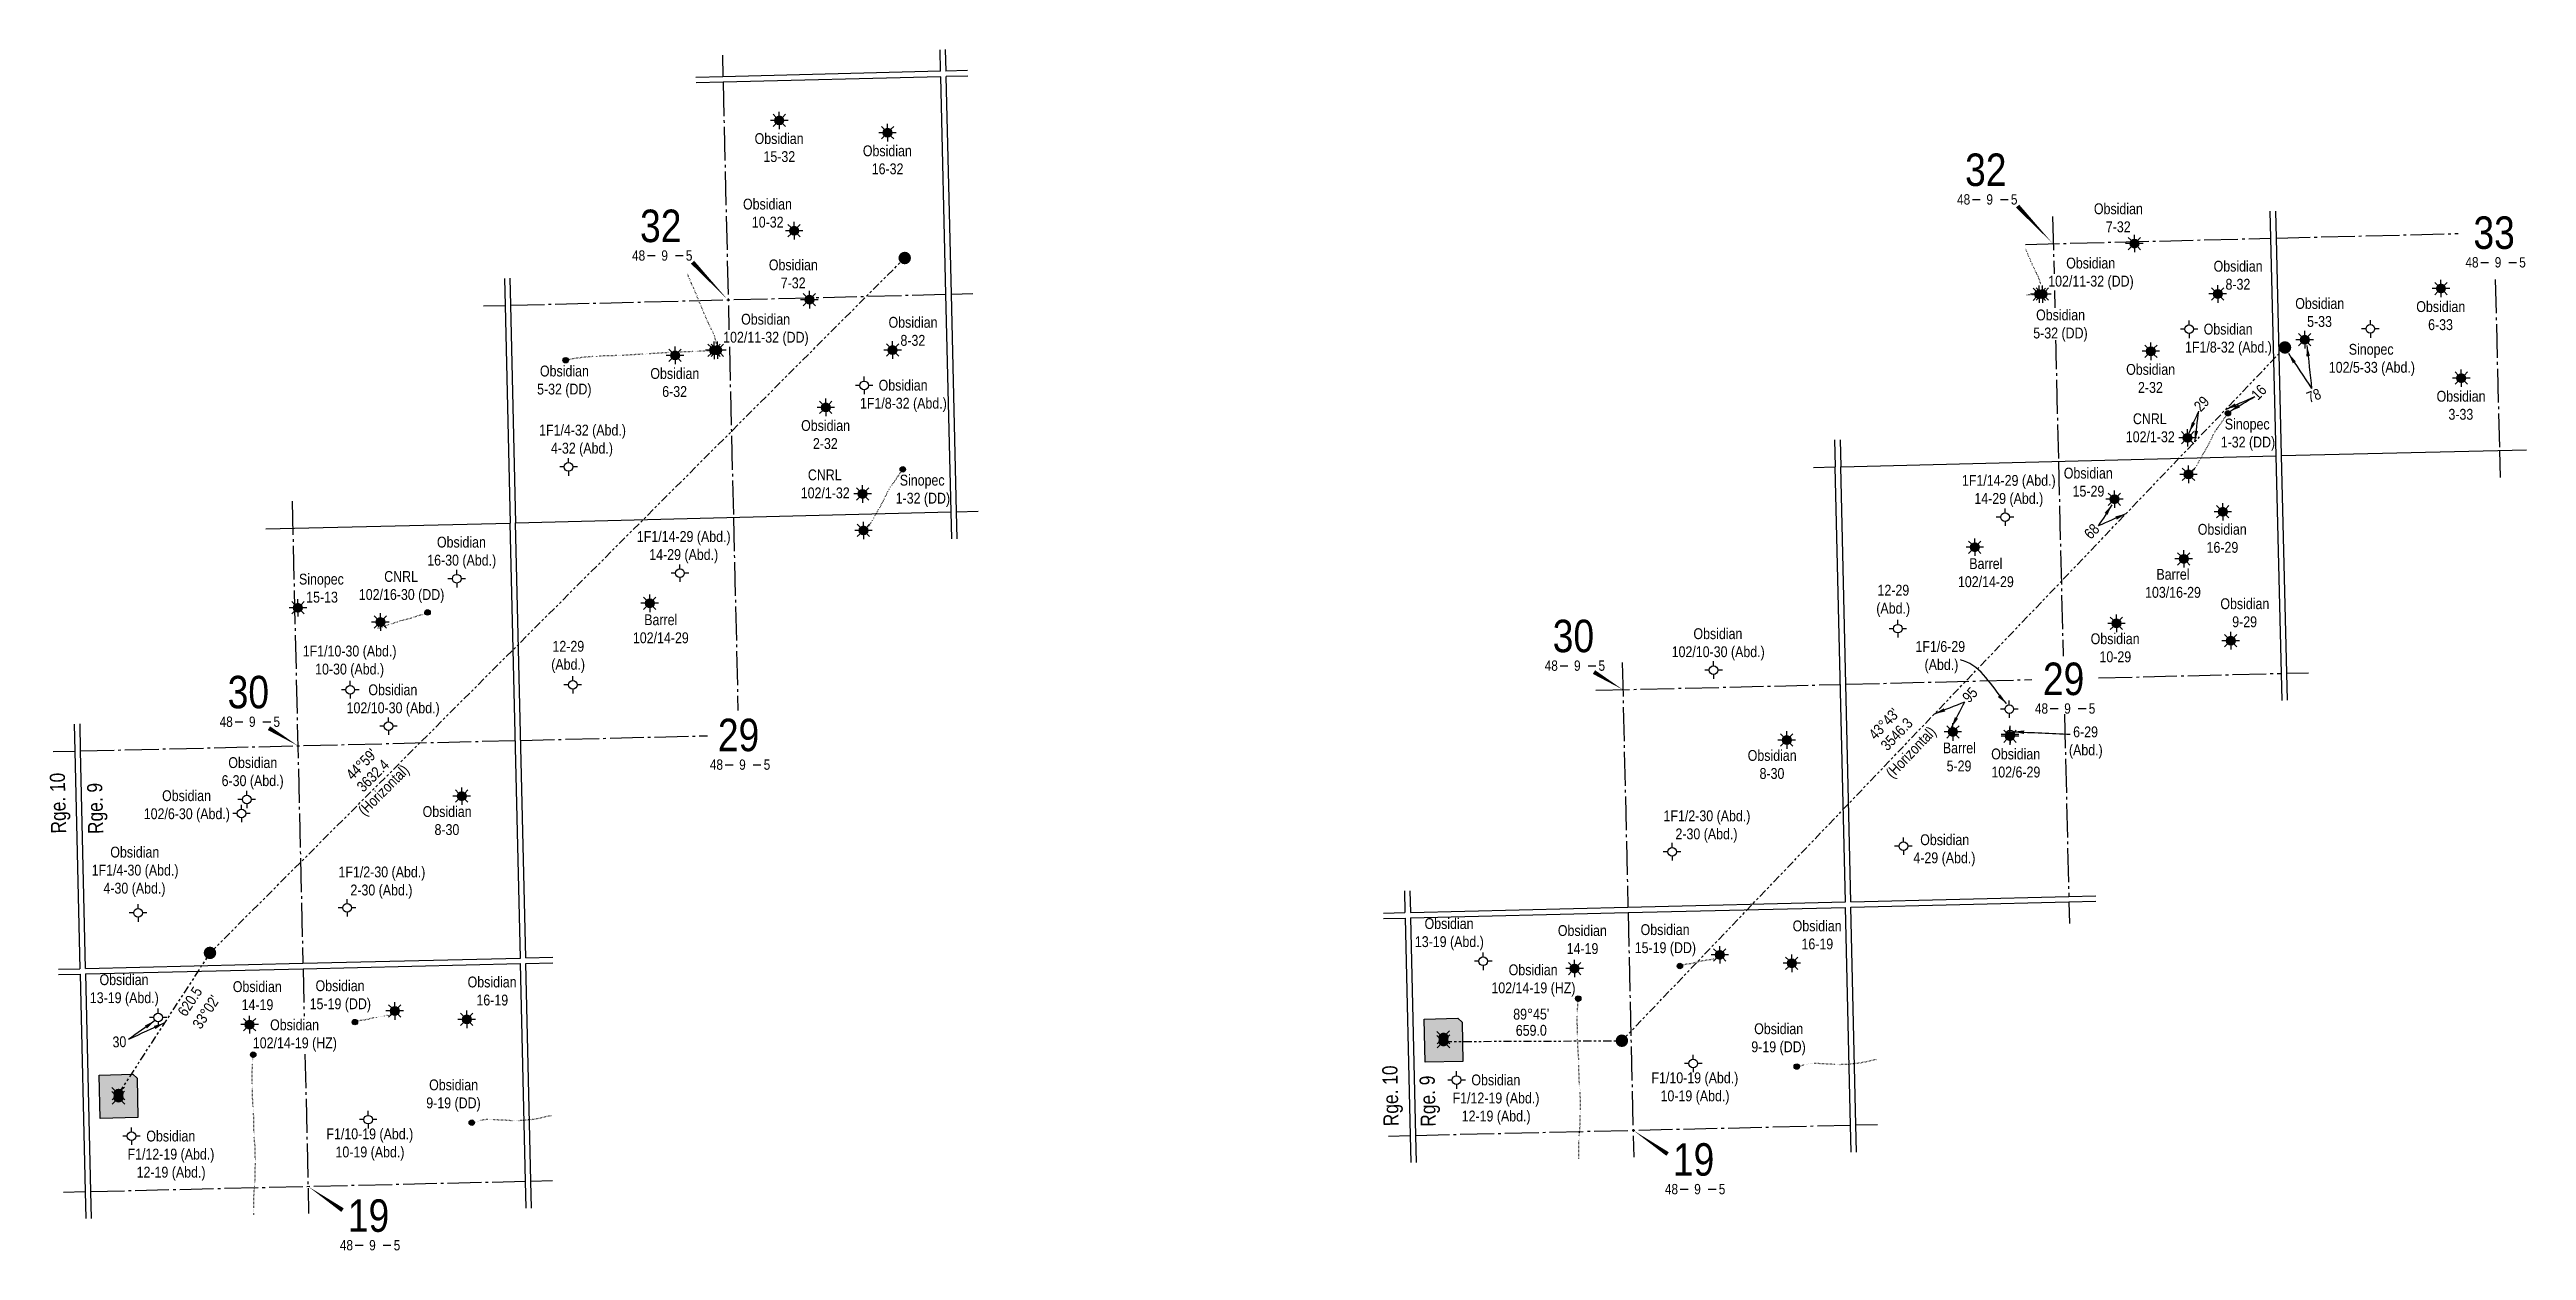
# Model space of a CAD drawing. Extents: x 608511 to 625740, y 5884551 to 5895090.
# Drawn here: x 608511 to 617663, y 5884551 to 5888989 of the extents above; entities that cross this region are included whole.
import ezdxf
from ezdxf.enums import TextEntityAlignment as Align

# ---------------------------------------------------------------- set-up
doc = ezdxf.new("R2010")
doc.units = 0
doc.header["$LTSCALE"] = 5
doc.header["$PDSIZE"] = 0.5
for name, pattern in [('foc-DOT', [1, 0.2, -0.8]), ('foc-DRILLPATH', [14.75, 6, -1.75, 1.75, -1.75, 1.75, -1.75]), ('foc-QUARTERLINE', [33, 25, -3, 2, -3])]:
    doc.linetypes.add(name, pattern=pattern)
doc.layers.get('Defpoints').update_dxf_attribs({"color": 9})
for name, color, linetype in [('10', 1, 'Continuous'), ('9', 3, 'Continuous'), ('ABADATA-DRILL', 8, 'foc-DOT'), ('ABADATA-DRILL-T', 8, 'Continuous'), ('D-TXT', 6, 'Continuous'), ('L-BD', 7, 'Continuous'), ('L-MON', 1, 'Continuous'), ('L-SEC', 7, 'Continuous'), ('L-SECLBL', 7, 'Continuous'), ('L-SECQ', 8, 'foc-QUARTERLINE'), ('locations_b228e22e-e736-4', 7, 'Continuous'), ('P-PDRILLPATH', 12, 'foc-DRILLPATH'), ('P-PROPOSED', 10, 'Continuous'), ('P-PROPOSED-H', 21, 'Continuous')]:
    doc.layers.add(name, color=color, linetype=linetype)
doc.layers.add('T-TIE-T', color=201, linetype='Continuous', lineweight=18)
doc.styles.add('80CG', font='ARIALN.TTF', dxfattribs={"height": 10})
doc.styles.add('80L', font='ARIALN.TTF', dxfattribs={"height": 10})
doc.styles.add('SIMPLEX', font='ARIALN.TTF')
doc.dimstyles.new('Compass 5 000', dxfattribs={"dimscale": 5, "dimtxt": 9, "dimasz": 2, "dimexe": 0.2, "dimexo": 0.0625, "dimgap": 0.5, "dimtad": 0, "dimtih": 1, "dimtoh": 1, "dimzin": 0, "dimdsep": 46, "dimtxsty": '80CG', "dimcen": 0.1, "dimse1": 1, "dimse2": 1, "dimclrd": 256, "dimclrt": 256, "dimaunit": 1, "dimadec": 4, "dimazin": 0, "dimtfac": 0.06, "dimtofl": 0, "dimtmove": 0, "dimatfit": 1, "dimfxl": 0.2, "dimtolj": 1, "dimtzin": 0, "dimlwd": -1, "dimarcsym": 0})

msp = doc.modelspace()

# ---------------------------------------------------------------- texts
at = {"layer": 'ABADATA-DRILL-T', "char_height": 40, "attachment_point": 1, "style": '80L'}
for s, width, insert in [('\\pi50.31476;Obsidian\\P\\pi83.05692;15-32', 275.96377, (611066.368, 5888679.935)), ('\\pi50.31476;Obsidian\\P\\pi83.05692;16-32', 275.96377, (611466.322, 5888634.596)), ('\\pi50.31476;Obsidian\\P\\pi83.05692;10-32', 275.96377, (611023.453, 5888437.74)), ('\\pi50.31476;Obsidian\\P\\pi94.39389;7-32', 275.96377, (616014.91, 5888420.427)), ('\\pi50.31476;Obsidian\\P\\pi94.39389;7-32', 275.96377, (611118.986, 5888213.076)), ('\\pi70.91103;Obsidian\\P\\pi4.53995;102/11-32 (DD)', 317.1563, (615891.95, 5888219.69)), ('\\pi50.31476;Obsidian\\P\\pi94.25747;8-32', 275.96377, (616457.183, 5888208.165)), ('\\pi70.91103;Obsidian\\P\\pi4.53995;102/11-32 (DD)', 317.1563, (610996.026, 5888012.339)), ('\\pi50.31476;Obsidian\\P\\pi94.13468;5-33', 275.96377, (616758.852, 5888070.494)), ('\\pi50.31476;Obsidian\\P\\pi94.03918;6-33', 275.96377, (617206.095, 5888058.837)), ('\\pi50.31476;Obsidian\\P\\pi94.25747;8-32', 275.96377, (611561.259, 5888000.814)), ('\\pi94.08969;Obsidian\\P\\pi25.14016;1F1/8-32 (Abd.)', 363.51362, (616376.722, 5887975.737)), ('\\pi50.31476;Obsidian\\P\\pi93.98461;2-32', 275.96377, (616134.098, 5887826.769)), ('\\pi76.47558;Sinopec\\P\\pi2.65566;102/5-33 (Abd.)', 316.03438, (616930.465, 5887901.13)), ('\\pi11.68704;Obsidian\\P\\pi1.11405;5-32 (DD)', 198.70832, (610311.821, 5887820.755)), ('\\pi50.31476;Obsidian\\P\\pi94.16197;6-32', 275.96377, (610681.11, 5887811.703)), ('\\pi94.08969;Obsidian\\P\\pi25.14016;1F1/8-32 (Abd.)', 363.51362, (611480.798, 5887768.386)), ('\\pi77.58625;CNRL\\P\\pi51.20153;102/1-32', 275.96377, (616131.862, 5887644.402)), ('\\pi50.31476;Obsidian\\P\\pi94.13468;3-33', 275.96377, (617281.079, 5887727.55)), ('\\pi25.14016;1F1/4-32 (Abd.)\\P\\pi68.79637;4-32 (Abd.)', 363.51362, (610295.238, 5887602.405)), ('\\pi50.31476;Obsidian\\P\\pi93.98461;2-32', 275.96377, (611238.174, 5887619.418)), ('\\pi56.44028;Sinopec\\P\\pi41.28339;1-32 (DD)', 275.96377, (616492.52, 5887624.869)), ('\\pi77.58625;CNRL\\P\\pi51.20153;102/1-32', 275.96377, (611235.938, 5887437.051)), ('\\pi56.44028;Sinopec\\P\\pi41.28339;1-32 (DD)', 275.96377, (611596.596, 5887417.518)), ('\\pi12.39801;1F1/14-29 (Abd.)\\P\\pi58.25067;14-29 (Abd.)', 363.51362, (615565.167, 5887416.611)), ('\\pi50.31476;Obsidian\\P\\pi82.87957;15-29 ', 275.96377, (615903.646, 5887443.542)), ('\\pi38.49468;Obsidian\\P\\pi2.65566;16-30 (Abd.)', 252.3236, (609904.475, 5887188.521)), ('\\pi12.39801;1F1/14-29 (Abd.)\\P\\pi58.25067;14-29 (Abd.)', 363.51362, (610669.243, 5887209.26)), ('\\pi1.35962;Obsidian\\P\\pi33.92442;16-29 ', 178.05348, (616447.659, 5887235.814)), ('\\pi44.60655;Barrel\\P\\pi2.65566;102/14-29', 204.71105, (615560.228, 5887109.026)), ('\\pi1.23683;Sinopec\\P\\pi27.7307;15-13', 165.55689, (609432.033, 5887051.814)), ('\\pi98.18252;CNRL\\P\\pi4.53995;102/16-30 (DD)', 317.1563, (609649.874, 5887061.619)), ('\\pi6.09359;12-29 \\P\\pi1.5779;(Abd.)', 122.39181, (615259.618, 5887010.939)), ('\\pi44.60655;Barrel\\P\\pi2.65566;103/16-29', 204.71105, (616251.604, 5887069.58)), ('\\pi50.31476;Obsidian\\P\\pi94.08011;9-29 ', 275.96377, (616482.192, 5886960.873)), ('\\pi44.60655;Barrel\\P\\pi2.65566;102/14-29', 204.71105, (610664.304, 5886901.674)), ('\\pi93.56521;Obsidian\\P\\pi13.12865;102/10-30 (Abd.)', 362.46466, (614491.946, 5886850.081)), ('\\pi50.31476;Obsidian\\P\\pi82.87957;10-29 ', 275.96377, (616002.895, 5886831.428)), ('\\pi10.94113;1F1/10-30 (Abd.)\\P\\pi56.79379;10-30 (Abd.)', 360.59986, (609436.066, 5886786.025)), ('\\pi6.09359;12-29 \\P\\pi1.5779;(Abd.)', 122.39181, (610363.694, 5886803.588)), ('\\pi2.65566;1F1/6-29\\P\\pi23.5015; (Abd.)', 181.73697, (615403.312, 5886802.669)), ('\\pi93.56521;Obsidian\\P\\pi13.12865;102/10-30 (Abd.)', 362.46466, (609596.022, 5886642.73)), ('\\pi17.19864;6-29 \\P\\pi1.5779;(Abd.)', 122.39181, (615971.377, 5886487.277)), ('\\pi25.75252;Obsidian\\P\\pi1.01855;6-30 (Abd.)', 226.83929, (609146.379, 5886373.621)), ('\\pi1.35962;Obsidian\\P\\pi45.22046;8-30', 178.05348, (614784.647, 5886400.169)), ('\\pi1.89168;Barrel\\P\\pi15.73888;5-29', 119.28131, (615505.232, 5886427.98)), ('\\pi1.94625;Obsidian\\P\\pi2.65566;102/6-29', 179.22674, (615683.759, 5886405.552)), ('\\pi71.60518;Obsidian\\P\\pi3.91078;102/6-30 (Abd.)', 318.54461, (608855.694, 5886251.378)), ('\\pi1.35962;Obsidian\\P\\pi45.22046;8-30', 178.05348, (609888.723, 5886192.818)), ('\\pi2.65566;1F1/2-30 (Abd.)\\P\\pi46.69386;2-30 (Abd.)', 318.54461, (614472.412, 5886176.962)), ('\\pi25.75252;Obsidian\\P\\pi0.45921;4-29 (Abd.)', 226.83929, (615397.751, 5886088.634)), ('\\pi71.60518;Obsidian\\P\\pi2.65566;1F1/4-30 (Abd.)\\P\\pi46.31187;4-30 (Abd.)', 318.54461, (608664.412, 5886042.979)), ('\\pi2.65566;1F1/2-30 (Abd.)\\P\\pi46.69386;2-30 (Abd.)', 318.54461, (609576.488, 5885969.611)), ('\\pi50.31476;Obsidian\\P\\pi14.47575;13-19 (Abd.)', 275.96377, (613541.817, 5885778.788)), ('\\pi50.31476;Obsidian\\P\\pi82.87957;14-19 ', 275.96377, (614034.292, 5885753.122)), ('\\pi24.4292;Obsidian\\P\\pi2.65566;15-19 (DD)', 224.19263, (614365.911, 5885756.403)), ('\\pi50.31476;Obsidian\\P\\pi82.87957;16-19 ', 275.96377, (614901.868, 5885770.265)), ('\\pi50.31476;Obsidian\\P\\pi14.47575;13-19 (Abd.)', 275.96377, (608645.893, 5885571.437)), ('\\pi50.31476;Obsidian\\P\\pi82.87957;14-19 ', 275.96377, (609138.368, 5885545.771)), ('\\pi24.4292;Obsidian\\P\\pi2.65566;15-19 (DD)', 224.19263, (609469.986, 5885549.052)), ('\\pi50.31476;Obsidian\\P\\pi82.87957;16-19 ', 275.96377, (610005.944, 5885562.914)), ('\\pi66.48922;Obsidian\\P\\pi2.65566;102/14-19 (HZ)', 308.31269, (613836.355, 5885607.896)), ('\\pi66.48922;Obsidian\\P\\pi2.65566;102/14-19 (HZ)', 308.31269, (609259.979, 5885404.654)), ('\\pi24.4292;Obsidian\\P\\pi13.85621;9-19 (DD)', 224.19263, (614785.568, 5885390.147)), ('\\pi24.4292;Obsidian\\P\\pi13.85621;9-19 (DD)', 224.19263, (609889.644, 5885182.796)), ('\\pi78.82147;Obsidian\\P\\pi9.33989;F1/12-19 (Abd.)\\P\\pi42.98246;12-19 (Abd.)', 332.97719, (613686.221, 5885200.947)), ('\\pi9.33989;F1/10-19 (Abd.)\\P\\pi42.98246;10-19 (Abd.)', 332.97719, (614421.063, 5885208.862)), ('\\pi78.82147;Obsidian\\P\\pi9.33989;F1/12-19 (Abd.)\\P\\pi42.98246;12-19 (Abd.)', 332.97719, (608790.297, 5884993.596)), ('\\pi9.33989;F1/10-19 (Abd.)\\P\\pi42.98246;10-19 (Abd.)', 332.97719, (609525.139, 5885001.511))]:
    msp.add_mtext_dynamic_manual_height_columns(s, width=width, gutter_width=200, heights=[0], dxfattribs=dict(at, insert=insert))
at = {"layer": 'D-TXT', "color": 3, "char_height": 55.9785, "attachment_point": 1, "rotation": 91.3180884, "style": '80L'}
for insert in [(608517.164, 5886090.929), (613440.585, 5885009.227)]:
    msp.add_mtext_dynamic_manual_height_columns('Rge. 10', width=221.99161, gutter_width=189.927, heights=[0], dxfattribs=dict(at, insert=insert))
at = {"layer": 'L-BD', "style": '80L'}
for s, p in [("43°43'", (615257.976, 5886435.193)), ('3546.3', (615302.334, 5886394.586))]:
    msp.add_text(s, height=39.9846, rotation=46.2801, dxfattribs=at).set_placement(p)
for s, height, rotation, p in [('(Horizontal)', 39.98461, 46.2801, (615392.466, 5886388.804)), ("44°59'", 39.9846, 45.0112, (609663.831, 5886348.006)), ('3632.4', 39.9846, 45.0112, (609706.25, 5886305.605)), ('(Horizontal)', 39.98461, 45.0112, (609749.207, 5886248.643)), ('620.5', 39.9846, 56.9677, (609030.016, 5885471.023)), ("33°02'", 39.9846, 56.9677, (609089.727, 5885432.199)), ("89°45'", 39.9846, 0.2579, (613986.186, 5885424.269)), ('659.0', 39.9846, 0.2579, (613986.456, 5885364.292))]:
    msp.add_text(s, height=height, rotation=rotation, dxfattribs=at).set_placement(p, align=Align.MIDDLE)
at = {"layer": 'T-TIE-T', "style": '80L'}
for s, rotation, p in [('16', 46.2801396, (616674.4, 5887722.527)), ('29', 46.2801396, (616462.931, 5887679.751)), ('78', 21.3804, (616877.564, 5887710.127)), ('68', 46.2801396, (616056.994, 5887208.436)), ('95', 46.2801396, (615606.959, 5886604.055)), ('30', 1.4610247, (608769.717, 5885321.862))]:
    msp.add_text(s, height=39.9846, rotation=rotation, dxfattribs=at).set_placement(p, align=Align.MIDDLE)

# ---------------------------------------------------------------- blocks, each defined once
blk = doc.blocks.new('L-SECLBL')
at = {"layer": '9', "color": 7}
for p, q in [((-5.1, -27.8), (-12.3, -27.8)), ((20.7, -27.8), (13.5, -27.8))]:
    blk.add_line(p, q, dxfattribs=at)
at = {"layer": '10', "color": 2, "style": 'SIMPLEX'}
blk.add_attdef('SEC', text='', height=30, dxfattribs=at).set_placement((0, 0), align=Align.MIDDLE)
at = {"layer": '10', "color": 5, "style": '80L'}
blk.add_attdef('TWP', text='', height=9.5, dxfattribs=at).set_placement((-14.4, -27.4), align=Align.MIDDLE_RIGHT)
blk.add_attdef('RGE', text='', height=9.5, dxfattribs=at).set_placement((3.6, -27.4), align=Align.MIDDLE_CENTER)
blk.add_attdef('MER', text='', height=9.5, dxfattribs=at).set_placement((23.2, -27.4), align=Align.MIDDLE_LEFT)
blk = doc.blocks.new('plbh')
at = {"layer": 'L-MON'}
h = blk.add_hatch(color=255, dxfattribs=at)
h.dxf.hatch_style = 1
edge = h.paths.add_edge_path()
edge.add_arc((0, 0), 1.16, 0, 360)
h = blk.add_hatch(color=256, dxfattribs=at)
h.dxf.hatch_style = 1
h.paths.add_polyline_path([(-0.96, 0, 1), (0.96, 0, 1)])
h.paths.add_polyline_path([(0.91, 0, -1), (-0.91, 0, -1)], flags=16)
h.paths.add_polyline_path([(0.45, 0, -1), (-0.45, 0, -1)], flags=0)
h = blk.add_hatch(color=256, dxfattribs=at)
h.dxf.hatch_style = 1
h.paths.add_polyline_path([(-0.45, 0, 1), (0.45, 0, 1)])
h.paths.add_polyline_path([(0.4, 0, -1), (-0.4, 0, -1)], flags=16)
at = {"layer": 'L-MON', "color": 240}
for radius in [0.96, 0.91, 0.45, 0.4]:
    blk.add_circle((0, 0), radius, dxfattribs=at)
blk = doc.blocks.new('GABD')
for p, q in [((-0.81, 0), (-1.62, 0)), ((0, 0.81), (0, 1.62)), ((1.62, 0), (0.81, 0)), ((0, -0.81), (0, -1.62))]:
    blk.add_line(p, q)
blk.add_circle((0, 0), 0.8)
blk = doc.blocks.new('GAS')
h = blk.add_hatch(color=255)
h.dxf.hatch_style = 1
edge = h.paths.add_edge_path()
edge.add_arc((0, 0), 0.9, 0, 360)
for p, q in [((-0.81, 0), (-1.62, 0)), ((-0.57, 0.57), (-1.14, 1.14)), ((0, 0.81), (0, 1.62)), ((0.57, 0.57), (1.14, 1.14)), ((1.62, 0), (0.81, 0)), ((-0.57, -0.57), (-1.14, -1.14)), ((0, -0.81), (0, -1.62)), ((1.14, -1.14), (0.57, -0.57))]:
    blk.add_line(p, q)
blk.add_circle((0, 0), 0.8)
blk = doc.blocks.new('BH-Existing')
at = {"layer": 'ABADATA-DRILL-T'}
h = blk.add_hatch(color=256, dxfattribs=at)
h.dxf.hatch_style = 1
edge = h.paths.add_edge_path()
edge.add_arc((0, 0), 0.5, 0, 360)
blk.add_circle((0, 0), 0.5, dxfattribs=at)
blk = doc.blocks.new('WC')
at = {"layer": 'L-MON'}
h = blk.add_hatch(color=255, dxfattribs=at)
h.dxf.hatch_style = 1
edge = h.paths.add_edge_path()
edge.add_arc((0, 0), 0.9, 0, 360)
at = {"layer": 'L-MON', "color": 240, "flags": 128}
for points in [[(-0.62, 0.5), (-1.23, 1.12)], [(0.52, 0.61), (1.13, 1.21)], [(-1.18, -1.18), (-0.56, -0.57)], [(1.16, -1.18), (0.56, -0.57)]]:
    blk.add_lwpolyline(points, dxfattribs=at)
at = {"layer": 'L-MON', "color": 240}
for radius in [0.8, 0.373]:
    blk.add_circle((0, 0), radius, dxfattribs=at)

# ---------------------------------------------------------------- hatches: boundary and pattern name
at = {"layer": 'P-PROPOSED-H'}
h = msp.add_hatch(color=256, dxfattribs=at)
h.dxf.hatch_style = 1
h.paths.add_polyline_path([(613734.018, 5885249.677), (613594.117, 5885246.109), (613590.635, 5885406.001), (613715.547, 5885409.187), (613730.862, 5885394.594)])
h = msp.add_hatch(color=256, dxfattribs=at)
h.dxf.hatch_style = 1
h.paths.add_polyline_path([(608838.094, 5885042.326), (608698.192, 5885038.758), (608694.711, 5885198.65), (608819.623, 5885201.836), (608834.938, 5885187.243)])

# ---------------------------------------------------------------- linework, layer by layer
at = {"layer": 'ABADATA-DRILL', "flags": 128}
for points in [[(615874.863, 5888085.024), (615874.863, 5888085.024), (615874.843, 5888085.024), (615874.713, 5888085.011), (615874.534, 5888084.947), (615874.327, 5888084.841), (615874.234, 5888084.959), (615874.175, 5888085.318), (615874.049, 5888086.825), (615873.61, 5888089.276), (615873.296, 5888092.769), (615873.219, 5888097.258), (615872.687, 5888102.737), (615871.732, 5888109.166), (615870.315, 5888116.524), (615868.321, 5888124.579), (615865.713, 5888133.219), (615862.236, 5888142.658), (615858.055, 5888152.22), (615853.539, 5888161.595), (615848.971, 5888171.038), (615844.458, 5888180.252), (615839.926, 5888189.456), (615835.615, 5888199.025), (615831.423, 5888208.647), (615827.448, 5888217.564), (615823.484, 5888226.842), (615819.644, 5888236.353), (615815.801, 5888246.033), (615813.173, 5888252.344)], [(610978.939, 5887877.673), (610978.939, 5887877.673), (610978.919, 5887877.673), (610978.789, 5887877.66), (610978.61, 5887877.595), (610978.403, 5887877.49), (610978.31, 5887877.608), (610978.251, 5887877.967), (610978.125, 5887879.474), (610977.686, 5887881.924), (610977.372, 5887885.418), (610977.295, 5887889.907), (610976.763, 5887895.386), (610975.808, 5887901.815), (610974.391, 5887909.173), (610972.397, 5887917.228), (610969.789, 5887925.868), (610966.312, 5887935.307), (610962.131, 5887944.869), (610957.615, 5887954.244), (610953.047, 5887963.687), (610948.534, 5887972.901), (610944.002, 5887982.105), (610939.691, 5887991.674), (610935.499, 5888001.296), (610931.524, 5888010.213), (610927.56, 5888019.491), (610923.72, 5888029.002), (610919.877, 5888038.682), (610915.896, 5888048.239), (610911.968, 5888057.688), (610908.191, 5888067.13), (610904.486, 5888076.464), (610900.639, 5888085.844), (610896.656, 5888095.111), (610892.425, 5888104.692), (610888.073, 5888114.291), (610883.919, 5888123.564), (610879.968, 5888132.751), (610876.016, 5888141.909), (610872.064, 5888150.727), (610867.826, 5888159.728), (610867.602, 5888160.196)], [(615862.769, 5888084.734), (615862.769, 5888084.734), (615862.789, 5888084.735), (615862.839, 5888084.736), (615862.899, 5888084.727), (615862.979, 5888084.739), (615862.86, 5888084.686), (615862.494, 5888084.517), (615861.153, 5888084.135), (615859.122, 5888083.726), (615856.193, 5888083.246), (615852.077, 5888083.007), (615846.987, 5888082.955), (615840.85, 5888082.757), (615833.896, 5888082.42), (615825.984, 5888081.98), (615817.763, 5888081.489)], [(610966.845, 5887877.383), (610966.845, 5887877.383), (610966.865, 5887877.383), (610966.915, 5887877.385), (610966.975, 5887877.376), (610967.055, 5887877.388), (610966.936, 5887877.335), (610966.57, 5887877.166), (610965.229, 5887876.784), (610963.198, 5887876.375), (610960.269, 5887875.895), (610956.153, 5887875.656), (610951.063, 5887875.604), (610944.926, 5887875.406), (610937.972, 5887875.069), (610930.06, 5887874.629), (610920.841, 5887874.078), (610910.741, 5887873.545), (610899.849, 5887873.064), (610888.108, 5887872.542), (610875.575, 5887872.101), (610862.533, 5887871.638), (610848.67, 5887871.155), (610834.819, 5887870.612), (610820.941, 5887869.969), (610807.093, 5887869.276), (610793.469, 5887868.479), (610779.952, 5887867.735), (610765.886, 5887867.007), (610752.591, 5887866.198), (610739.279, 5887865.298), (610725.536, 5887864.438), (610711.492, 5887863.61), (610697.96, 5887862.705), (610684.299, 5887861.737), (610670.385, 5887860.913), (610656.559, 5887860.141), (610643.056, 5887859.297), (610630.02, 5887858.534), (610616.889, 5887858.008), (610603.613, 5887857.66), (610589.677, 5887857.365), (610575.878, 5887857.124), (610562.724, 5887856.728), (610549.285, 5887856.095), (610536.03, 5887855.337), (610522.557, 5887854.453), (610508.975, 5887853.527), (610495.937, 5887852.484), (610484.392, 5887851.276), (610473.985, 5887849.776), (610463.286, 5887848.369), (610452.951, 5887847.211), (610443.82, 5887845.891), (610435.781, 5887844.508), (610432.484, 5887843.908), (610428.621, 5887843.146), (610422.443, 5887841.767), (610421.627, 5887841.567), (610418.664, 5887840.826)], [(616414.745, 5887418.891), (616416.393, 5887417.321), (616417.18, 5887416.609), (616417.87, 5887415.816), (616418.195, 5887414.753), (616417.947, 5887413.447), (616417.268, 5887411.73), (616416.734, 5887411.057), (616417.473, 5887411.545), (616419.057, 5887412.213), (616420.48, 5887412.938), (616421.336, 5887413.529), (616422.089, 5887415.047), (616422.339, 5887415.073), (616422.459, 5887415.066), (616422.576, 5887415.199), (616422.615, 5887415.24), (616422.866, 5887415.636), (616423.287, 5887416.406), (616423.918, 5887417.602), (616424.799, 5887419.234), (616425.861, 5887421.26), (616427.125, 5887423.581), (616428.682, 5887426.199), (616430.582, 5887429.136), (616432.795, 5887432.37), (616435.315, 5887436.112), (616437.9, 5887440.116), (616440.472, 5887444.209), (616442.965, 5887448.25), (616445.457, 5887452.341), (616447.989, 5887456.424), (616450.521, 5887460.516), (616452.934, 5887464.605), (616455.256, 5887468.682), (616457.394, 5887472.505), (616459.56, 5887476.448), (616461.675, 5887480.401), (616463.801, 5887484.333), (616465.949, 5887488.196), (616468.136, 5887492.07), (616470.361, 5887496.015), (616472.585, 5887500.019), (616474.78, 5887504.023), (616476.904, 5887508.016), (616478.978, 5887512.037), (616481.17, 5887516.101), (616483.586, 5887520.431), (616485.935, 5887524.668), (616488.352, 5887528.978), (616490.777, 5887533.368), (616493.102, 5887537.735), (616495.183, 5887541.856), (616499.251, 5887550.277), (616500.107, 5887552.128), (616502.149, 5887556.619), (616504.124, 5887560.997), (616506.184, 5887565.198), (616508.279, 5887569.13), (616510.43, 5887572.863), (616512.576, 5887576.366), (616515.382, 5887580.735), (616517.671, 5887584.111), (616520.129, 5887587.561), (616522.577, 5887590.961), (616525.259, 5887594.657), (616528.058, 5887598.465), (616530.944, 5887602.396), (616533.788, 5887606.396), (616536.542, 5887610.423), (616540.339, 5887615.987), (616543.48, 5887620.534), (616560.162, 5887644.703)], [(611518.821, 5887211.54), (611520.469, 5887209.969), (611521.256, 5887209.258), (611521.946, 5887208.465), (611522.271, 5887207.402), (611522.023, 5887206.096), (611521.344, 5887204.379), (611520.81, 5887203.706), (611521.549, 5887204.194), (611523.133, 5887204.862), (611524.556, 5887205.587), (611525.412, 5887206.178), (611526.165, 5887207.696), (611526.415, 5887207.722), (611526.535, 5887207.715), (611526.652, 5887207.848), (611526.691, 5887207.889), (611526.941, 5887208.285), (611527.363, 5887209.055), (611527.994, 5887210.251), (611528.875, 5887211.883), (611529.937, 5887213.909), (611531.201, 5887216.23), (611532.758, 5887218.848), (611534.658, 5887221.785), (611536.871, 5887225.019), (611539.391, 5887228.761), (611541.976, 5887232.765), (611544.548, 5887236.858), (611547.041, 5887240.899), (611549.533, 5887244.99), (611552.065, 5887249.073), (611554.597, 5887253.165), (611557.009, 5887257.254), (611559.332, 5887261.331), (611561.47, 5887265.154), (611563.636, 5887269.097), (611565.751, 5887273.05), (611567.877, 5887276.982), (611570.024, 5887280.845), (611572.212, 5887284.719), (611574.437, 5887288.664), (611576.661, 5887292.668), (611578.855, 5887296.672), (611580.98, 5887300.665), (611583.053, 5887304.686), (611585.246, 5887308.75), (611587.662, 5887313.079), (611590.011, 5887317.317), (611592.428, 5887321.627), (611594.853, 5887326.017), (611597.178, 5887330.384), (611599.259, 5887334.505), (611603.327, 5887342.926), (611604.183, 5887344.777), (611606.225, 5887349.268), (611608.2, 5887353.646), (611610.26, 5887357.847), (611612.355, 5887361.779), (611614.506, 5887365.512), (611616.652, 5887369.015), (611619.458, 5887373.384), (611621.747, 5887376.76), (611624.205, 5887380.21), (611626.653, 5887383.61), (611629.335, 5887387.306), (611632.134, 5887391.114), (611635.02, 5887395.045), (611637.864, 5887399.045), (611640.618, 5887403.072), (611644.415, 5887408.636), (611647.556, 5887413.183), (611664.238, 5887437.352)], [(609733.947, 5886873.118), (609733.947, 5886873.118), (609733.977, 5886873.109), (609734.216, 5886872.745), (609734.596, 5886871.893), (609735.005, 5886870.663), (609734.61, 5886868.773), (609733.181, 5886866.208), (609731.136, 5886863.009), (609728.69, 5886859.02), (609726.258, 5886854.851), (609725.001, 5886851.78), (609724.985, 5886850.739), (609725.121, 5886850.513), (609725.152, 5886850.483), (609725.162, 5886850.474), (609725.253, 5886850.436), (609725.473, 5886850.431), (609725.852, 5886850.49), (609726.408, 5886850.663), (609727.161, 5886850.951), (609728.053, 5886851.302), (609728.975, 5886851.634), (609730.008, 5886851.959), (609731.151, 5886852.256), (609732.474, 5886852.588), (609733.944, 5886853.003), (609735.583, 5886853.492), (609736.586, 5886853.806), (609737.222, 5886853.991), (609739.03, 5886854.524), (609740.945, 5886855.169), (609742.938, 5886855.907), (609745.059, 5886856.718), (609747.28, 5886857.56), (609749.668, 5886858.487), (609752.175, 5886859.487), (609754.732, 5886860.488), (609758.321, 5886861.844), (609761.147, 5886862.881), (609764.184, 5886863.884), (609767.493, 5886864.842), (609771.03, 5886865.827), (609774.576, 5886866.901), (609778.248, 5886868.109), (609781.77, 5886869.322), (609785.46, 5886870.63), (609787.603, 5886871.401), (609789.061, 5886871.906), (609792.763, 5886873.114), (609795.355, 5886873.906), (609796.597, 5886874.276), (609800.452, 5886875.378), (609804.407, 5886876.472), (609808.223, 5886877.533), (609809.614, 5886877.916), (609812.099, 5886878.605), (609815.964, 5886879.707), (609819.768, 5886880.828), (609823.572, 5886881.978), (609827.285, 5886883.147), (609830.88, 5886884.242), (609834.677, 5886885.243), (609838.417, 5886886.152), (609842.226, 5886887.092), (609846.043, 5886888.073), (609850.01, 5886889.128), (609853.924, 5886890.251), (609857.847, 5886891.414), (609861.58, 5886892.613), (609865.349, 5886893.943), (609869.148, 5886895.324), (609870.616, 5886895.839), (609872.868, 5886896.602), (609876.692, 5886897.783), (609880.517, 5886898.875), (609881.202, 5886899.071), (609887.497, 5886901.041), (609890.008, 5886901.891), (609890.722, 5886902.138), (609894.046, 5886903.297), (609896.505, 5886904.185), (609899.41, 5886905.265), (609900.392, 5886905.638), (609903.147, 5886906.694), (609907.469, 5886908.357), (609908.084, 5886908.592)], [(614682.989, 5885643.146), (614682.989, 5885643.146), (614682.959, 5885643.135), (614682.039, 5885643.133), (614680.734, 5885643.312), (614678.759, 5885642.665), (614677.141, 5885641.316), (614675.975, 5885639.848), (614675.247, 5885638.481), (614675.181, 5885638.329), (614675.124, 5885638.198), (614675.086, 5885638.137), (614674.922, 5885637.883), (614674.65, 5885637.536), (614674.28, 5885637.107), (614673.801, 5885636.616), (614673.264, 5885636.073), (614672.698, 5885635.489), (614672.122, 5885634.896), (614671.477, 5885634.25), (614670.774, 5885633.523), (614669.994, 5885632.674), (614669.105, 5885631.773), (614668.025, 5885630.937), (614666.772, 5885630.197), (614665.368, 5885629.494), (614663.974, 5885628.81), (614662.508, 5885628.215), (614661.029, 5885627.72), (614659.312, 5885627.149), (614657.663, 5885626.68), (614655.841, 5885626.317), (614653.937, 5885626.041), (614651.853, 5885625.742), (614649.92, 5885625.446), (614645.792, 5885624.878), (614641.583, 5885624.348), (614637.576, 5885623.782), (614633.648, 5885623.199), (614629.851, 5885622.619), (614626.185, 5885622.012), (614622.669, 5885621.358), (614619.354, 5885620.689), (614615.87, 5885619.956), (614612.407, 5885619.224), (614609.172, 5885618.537), (614606.068, 5885617.833), (614604.626, 5885617.499), (614603.093, 5885617.182), (614601.5, 5885616.854), (614598.149, 5885616.024), (614594.642, 5885615.021), (614591.076, 5885613.966), (614587.421, 5885612.859), (614585.812, 5885612.371), (614584.103, 5885611.89), (614582.391, 5885611.519), (614578.874, 5885610.945), (614577.299, 5885610.718), (614575.624, 5885610.498), (614573.728, 5885610.273), (614571.714, 5885610.005), (614569.671, 5885609.707), (614567.527, 5885609.396), (614565.324, 5885609.113), (614560.956, 5885608.52), (614556.623, 5885607.777), (614552.395, 5885606.796), (614550.476, 5885606.29), (614546.282, 5885605.17), (614538.464, 5885602.874), (614535.555, 5885601.945)], [(614162.647, 5884890.321), (614162.29, 5884897.49), (614161.958, 5884906.035), (614161.707, 5884916.231), (614161.721, 5884925.804), (614161.915, 5884935.342), (614162.14, 5884944.9), (614162.47, 5884954.64), (614162.947, 5884964.054), (614163.547, 5884973.831), (614164.257, 5884983.57), (614165.113, 5884993.073), (614165.911, 5885002.445), (614166.487, 5885011.941), (614166.707, 5885021.279), (614166.738, 5885030.982), (614166.824, 5885040.447), (614167.131, 5885049.877), (614167.526, 5885059.409), (614167.834, 5885068.849), (614167.976, 5885078.475), (614167.944, 5885087.897), (614167.79, 5885097.346), (614167.684, 5885106.516), (614167.692, 5885115.909), (614167.493, 5885125.596), (614167.208, 5885135.122), (614166.818, 5885144.856), (614165.987, 5885154.189), (614164.929, 5885163.436), (614164.055, 5885172.478), (614163.335, 5885182.204), (614162.965, 5885191.938), (614162.808, 5885201.107), (614162.685, 5885210.557), (614162.661, 5885220.019), (614162.619, 5885229.45), (614162.375, 5885238.897), (614162.109, 5885248.464), (614161.717, 5885257.867), (614160.995, 5885267.243), (614160.226, 5885276.537), (614159.615, 5885285.875), (614159.09, 5885295.375), (614158.588, 5885304.786), (614158.095, 5885314.217), (614157.643, 5885323.619), (614157.351, 5885333.005), (614157.161, 5885342.743), (614156.968, 5885352.171), (614156.826, 5885361.6), (614156.743, 5885371.011), (614156.541, 5885380.399), (614156.409, 5885389.808), (614156.358, 5885399.59), (614156.256, 5885408.99), (614156.36, 5885418.575), (614156.72, 5885427.886), (614157.136, 5885437.349), (614157.663, 5885446.824), (614158.342, 5885456.163), (614159.229, 5885469.877), (614159.91, 5885481.667)], [(609787.065, 5885435.795), (609787.065, 5885435.795), (609787.035, 5885435.784), (609786.115, 5885435.782), (609784.81, 5885435.961), (609782.835, 5885435.314), (609781.217, 5885433.965), (609780.051, 5885432.497), (609779.323, 5885431.13), (609779.257, 5885430.978), (609779.2, 5885430.847), (609779.162, 5885430.786), (609778.998, 5885430.532), (609778.726, 5885430.185), (609778.356, 5885429.756), (609777.877, 5885429.265), (609777.34, 5885428.722), (609776.774, 5885428.138), (609776.198, 5885427.544), (609775.553, 5885426.899), (609774.85, 5885426.172), (609774.07, 5885425.323), (609773.181, 5885424.422), (609772.1, 5885423.586), (609770.848, 5885422.846), (609769.444, 5885422.143), (609768.05, 5885421.459), (609766.584, 5885420.864), (609765.105, 5885420.369), (609763.388, 5885419.798), (609761.739, 5885419.329), (609759.917, 5885418.966), (609758.013, 5885418.69), (609755.929, 5885418.391), (609753.996, 5885418.095), (609749.868, 5885417.527), (609745.659, 5885416.997), (609741.652, 5885416.431), (609737.724, 5885415.848), (609733.927, 5885415.268), (609730.261, 5885414.661), (609726.745, 5885414.007), (609723.43, 5885413.338), (609719.946, 5885412.605), (609716.483, 5885411.873), (609713.248, 5885411.186), (609710.144, 5885410.482), (609708.702, 5885410.148), (609707.169, 5885409.831), (609705.576, 5885409.503), (609702.225, 5885408.673), (609698.718, 5885407.67), (609695.152, 5885406.615), (609691.497, 5885405.508), (609689.888, 5885405.02), (609688.179, 5885404.539), (609686.467, 5885404.168), (609682.95, 5885403.594), (609681.375, 5885403.367), (609679.7, 5885403.147), (609677.804, 5885402.922), (609675.79, 5885402.654), (609673.747, 5885402.356), (609671.603, 5885402.045), (609669.4, 5885401.762), (609665.032, 5885401.169), (609660.699, 5885400.425), (609656.471, 5885399.445), (609654.552, 5885398.939), (609650.358, 5885397.819), (609642.54, 5885395.523), (609639.631, 5885394.594)], [(609266.723, 5884682.97), (609266.366, 5884690.139), (609266.034, 5884698.683), (609265.783, 5884708.88), (609265.797, 5884718.453), (609265.991, 5884727.991), (609266.216, 5884737.549), (609266.546, 5884747.289), (609267.023, 5884756.703), (609267.623, 5884766.48), (609268.333, 5884776.219), (609269.189, 5884785.722), (609269.987, 5884795.094), (609270.563, 5884804.59), (609270.783, 5884813.928), (609270.814, 5884823.631), (609270.9, 5884833.096), (609271.207, 5884842.526), (609271.602, 5884852.058), (609271.909, 5884861.498), (609272.052, 5884871.124), (609272.02, 5884880.546), (609271.866, 5884889.995), (609271.76, 5884899.165), (609271.768, 5884908.558), (609271.569, 5884918.245), (609271.284, 5884927.771), (609270.894, 5884937.505), (609270.063, 5884946.838), (609269.004, 5884956.085), (609268.131, 5884965.127), (609267.411, 5884974.853), (609267.041, 5884984.587), (609266.884, 5884993.756), (609266.761, 5885003.206), (609266.737, 5885012.668), (609266.695, 5885022.099), (609266.451, 5885031.546), (609266.185, 5885041.113), (609265.793, 5885050.516), (609265.071, 5885059.892), (609264.302, 5885069.186), (609263.691, 5885078.524), (609263.166, 5885088.024), (609262.664, 5885097.435), (609262.171, 5885106.866), (609261.719, 5885116.268), (609261.427, 5885125.654), (609261.237, 5885135.392), (609261.044, 5885144.82), (609260.902, 5885154.249), (609260.819, 5885163.66), (609260.617, 5885173.048), (609260.485, 5885182.457), (609260.434, 5885192.239), (609260.332, 5885201.639), (609260.436, 5885211.224), (609260.796, 5885220.535), (609261.212, 5885229.998), (609261.739, 5885239.473), (609262.418, 5885248.811), (609263.305, 5885262.526), (609263.986, 5885274.316)], [(615260.46, 5885255.954), (615251.986, 5885254.46), (615240.544, 5885251.886), (615228.616, 5885248.73), (615215.984, 5885246.148), (615203.316, 5885243.835), (615190.749, 5885241.904), (615178.076, 5885240.621), (615165.382, 5885239.347), (615153.043, 5885238.352), (615140.764, 5885237.719), (615128.24, 5885237.33), (615115.502, 5885237.515), (615102.827, 5885238.423), (615089.932, 5885239.305), (615076.946, 5885239.805), (615064.54, 5885240.329), (615052.759, 5885241.058), (615041.808, 5885241.817), (615031.289, 5885242.085), (615021.039, 5885241.531), (615011.506, 5885240.302), (615003.632, 5885238.694), (614997.202, 5885236.94), (614991, 5885235.281), (614984.972, 5885233.867), (614979.565, 5885232.847), (614975.201, 5885232.113), (614973.001, 5885231.68), (614972.812, 5885231.636), (614968.712, 5885230.738), (614967.448, 5885230.467)], [(610364.536, 5885048.603), (610356.062, 5885047.109), (610344.62, 5885044.535), (610332.692, 5885041.379), (610320.06, 5885038.797), (610307.392, 5885036.484), (610294.825, 5885034.553), (610282.152, 5885033.27), (610269.458, 5885031.996), (610257.119, 5885031.001), (610244.84, 5885030.368), (610232.316, 5885029.979), (610219.578, 5885030.164), (610206.903, 5885031.072), (610194.008, 5885031.954), (610181.022, 5885032.454), (610168.616, 5885032.978), (610156.835, 5885033.707), (610145.884, 5885034.466), (610135.365, 5885034.734), (610125.115, 5885034.179), (610115.582, 5885032.951), (610107.708, 5885031.343), (610101.278, 5885029.589), (610095.076, 5885027.93), (610089.048, 5885026.516), (610083.641, 5885025.496), (610079.277, 5885024.762), (610077.077, 5885024.329), (610076.888, 5885024.285), (610072.788, 5885023.387), (610071.524, 5885023.116)]]:
    msp.add_lwpolyline(points, dxfattribs=at)
at = {"layer": 'Defpoints', "color": 2}
for p, q in [((615147.059, 5885838.717), (615147.089, 5885838.718)), ((610251.135, 5885631.366), (610251.165, 5885631.367))]:
    msp.add_line(p, q, dxfattribs=at)
at = {"layer": 'Defpoints'}
for p in [(611207.945, 5888726.798), (611607.899, 5888681.459), (611262.609, 5888319.213), (616214.939, 5888271.831), (617347.672, 5888105.7), (611319.015, 5888064.48), (616522.616, 5888085.596), (616417.388, 5887955.177), (617086.611, 5887956.343), (610418.592, 5887840.752), (610418.705, 5887840.975), (610822.687, 5887858.566), (611626.692, 5887878.245), (616275.675, 5887873.632), (616844.213, 5887916.411), (611521.464, 5887747.826), (617422.656, 5887774.413), (611379.751, 5887666.281), (616560.077, 5887644.522), (616411.555, 5887553.927), (610429.332, 5887446.263), (610429.332, 5887446.263), (611664.153, 5887437.171), (611515.631, 5887346.576), (616141.269, 5887327.051), (616541.45, 5887280.603), (615736.842, 5887260.911), (615736.842, 5887260.911), (615625.096, 5887149.721), (615625.096, 5887149.721), (616397.202, 5887106.507), (616397.202, 5887106.507), (610015.862, 5887033.406), (610840.918, 5887053.56), (610840.918, 5887053.56), (609429.251, 5886925.77), (610729.172, 5886942.37), (610729.172, 5886942.37), (609908.138, 5886908.79), (615340.608, 5886848.653), (616148.493, 5886868.354), (616570.81, 5886804.076), (616570.81, 5886804.076), (610444.684, 5886641.302), (614659.938, 5886695.661), (609622.659, 5886622.96), (609622.793, 5886622.963), (615752.719, 5886551.23), (609764.014, 5886488.31), (615544.203, 5886467.106), (615755.301, 5886457.471), (614930.245, 5886437.096), (615755.113, 5886451.345), (608529.663, 5886220.659), (609240.044, 5886217.251), (610034.321, 5886229.745), (609220.795, 5886165.824), (614506.598, 5886024.26), (614506.598, 5886024.26), (615361.209, 5886045.042), (609610.674, 5885816.909), (609610.674, 5885816.909), (608838.483, 5885798.219), (608838.483, 5885798.219), (613808.85, 5885619.356), (614146.534, 5885592.6), (614535.496, 5885601.841), (614535.61, 5885602.143), (614948.943, 5885612.073), (614159.97, 5885481.491), (608912.926, 5885412.005), (609250.61, 5885385.249), (609639.572, 5885394.49), (609639.686, 5885394.792), (610053.019, 5885404.722), (609264.046, 5885274.14), (614584.959, 5885241.498), (614584.959, 5885241.498), (614967.389, 5885230.364), (614967.481, 5885230.362), (614967.502, 5885230.666), (609689.034, 5885034.147), (609689.034, 5885034.147), (610071.465, 5885023.013), (610071.557, 5885023.011), (610071.578, 5885023.315)]:
    msp.add_point(p, dxfattribs=at)
at = {"layer": 'L-BD', "flags": 128}
for points in [[(615912.631, 5888272.414, 0, 15.994, 0), (615783.167, 5888410.29, 0, 0, 0)], [(611016.707, 5888065.063, 0, 15.994, 0), (610887.243, 5888202.939, 0, 0, 0)], [(614324.837, 5886623.329, 0, 15.994, 0), (614218.003, 5886688.288, 0, 0, 0)], [(609428.913, 5886415.978, 0, 15.994, 0), (609322.079, 5886480.937, 0, 0, 0)]]:
    msp.add_lwpolyline(points, format="xyseb", dxfattribs=at)
at = {"layer": 'L-SEC'}
for p, q in [((611803.745, 5888908.551), (611801.824, 5888988.38)), ((611823.847, 5888909.057), (611821.927, 5888988.887)), ((610999.614, 5888888.271), (610899.714, 5888885.752)), ((611000.121, 5888868.168), (610900.192, 5888865.648)), ((611803.721, 5888908.55), (610999.614, 5888888.271)), ((611804.228, 5888888.447), (611000.121, 5888868.168)), ((611823.571, 5888084.317), (611804.228, 5888888.459)), ((611903.674, 5888911.082), (611823.824, 5888909.069)), ((611904.158, 5888890.979), (611824.331, 5888888.966)), ((611843.674, 5888084.801), (611824.331, 5888888.966)), ((616719.495, 5888291.668), (616717.091, 5888391.601)), ((616739.598, 5888292.152), (616737.195, 5888392.081)), ((616738.837, 5887487.538), (616719.495, 5888291.668)), ((616758.941, 5887488.022), (616739.598, 5888292.152)), ((610192.442, 5888143.14), (610194.787, 5888043.242)), ((610212.545, 5888143.648), (610214.891, 5888043.714)), ((610194.787, 5888043.242), (610213.662, 5887239.101)), ((610214.891, 5888043.714), (610233.766, 5887239.573)), ((611842.913, 5887280.187), (611823.571, 5888084.317)), ((611863.017, 5887280.671), (611843.674, 5888084.801)), ((615107.241, 5887546.386), (615109.586, 5887446.452)), ((615127.344, 5887546.893), (615129.69, 5887446.924)), ((616758.18, 5886683.409), (616738.837, 5887487.538)), ((616778.283, 5886683.892), (616758.941, 5887488.022)), ((611845.317, 5887180.255), (611842.913, 5887280.187)), ((611865.42, 5887180.762), (611863.017, 5887280.671)), ((616760.584, 5886583.476), (616758.18, 5886683.409)), ((616780.687, 5886583.98), (616778.283, 5886683.892)), ((613539.864, 5885799.927), (614343.557, 5885819.324)), ((614343.557, 5885819.324), (615147.073, 5885838.717)), ((614344.043, 5885799.221), (615147.558, 5885818.614)), ((615167.192, 5885839.217), (615972.417, 5885859.21)), ((615167.661, 5885819.113), (615972.916, 5885839.107)), ((615972.415, 5885859.21), (616072.347, 5885861.701)), ((615972.916, 5885839.107), (616072.824, 5885841.597)), ((613439.931, 5885797.515), (613519.76, 5885799.442)), ((613440.394, 5885777.412), (613520.223, 5885779.338)), ((613540.326, 5885779.823), (614344.043, 5885799.221)), ((609447.633, 5885611.973), (610251.149, 5885631.366)), ((610271.268, 5885631.866), (610371.199, 5885634.347)), ((608544.007, 5885590.164), (608623.836, 5885592.091)), ((608544.47, 5885570.06), (608624.299, 5885571.987)), ((608643.94, 5885592.576), (609447.633, 5885611.973)), ((608644.402, 5885572.472), (609448.119, 5885591.87)), ((609448.119, 5885591.87), (610251.634, 5885611.263)), ((610271.737, 5885611.762), (610371.668, 5885614.243))]:
    msp.add_line(p, q, dxfattribs=at)
at = {"layer": 'L-SEC', "flags": 128}
for points in [[(615129.689, 5887446.959), (616738.837, 5887487.538)], [(615029.757, 5887444.552), (615109.586, 5887446.452)], [(615147.089, 5885838.718), (615109.586, 5887446.452)], [(615167.192, 5885839.217), (615129.69, 5887446.921)], [(610233.765, 5887239.608), (611842.913, 5887280.187)], [(609310.242, 5887217.604), (610213.662, 5887239.101)], [(610251.165, 5885631.367), (610213.662, 5887239.101)], [(610271.268, 5885631.866), (610233.766, 5887239.57)], [(608602.788, 5886496.15), (608605.087, 5886396.235)], [(608622.891, 5886496.632), (608625.191, 5886396.697)], [(608605.087, 5886396.235), (608623.59, 5885592.085)], [(608625.191, 5886396.697), (608643.693, 5885592.548)], [(613517.677, 5885879.276), (613519.514, 5885799.436)], [(613537.78, 5885879.763), (613539.618, 5885799.899)], [(615166.028, 5885014.004), (615147.558, 5885818.614)], [(615186.132, 5885014.465), (615167.662, 5885819.075)], [(613520.223, 5885779.338), (613538.716, 5884975.59)], [(613540.326, 5885779.823), (613558.82, 5884976.052)], [(608624.299, 5885571.987), (608642.792, 5884768.239)], [(608644.402, 5885572.472), (608662.896, 5884768.701)], [(610270.104, 5884806.653), (610251.634, 5885611.263)], [(610290.208, 5884807.114), (610271.738, 5885611.724)], [(615168.322, 5884914.069), (615166.028, 5885014.004)], [(615188.426, 5884914.543), (615186.132, 5885014.465)], [(613538.716, 5884975.59), (613541.016, 5884875.643)], [(613558.82, 5884976.052), (613561.12, 5884876.117)], [(610292.502, 5884707.192), (610290.208, 5884807.114)], [(608642.792, 5884768.239), (608645.092, 5884668.292)], [(608662.896, 5884768.701), (608665.196, 5884668.766)], [(610272.398, 5884706.718), (610270.104, 5884806.653)]]:
    msp.add_lwpolyline(points, dxfattribs=at)
at = {"layer": 'L-SEC'}
for points in [[(616758.941, 5887488.03), (617663.466, 5887510.162)], [(611863.017, 5887280.679), (611942.845, 5887282.632)]]:
    msp.add_lwpolyline(points, dxfattribs=at)
at = {"layer": 'L-SECLBL', "flags": 128}
for points in [[(614362.474, 5884995.035, 0, 15.994, 0), (614490.082, 5884907.13, 0, 0, 0)], [(609466.55, 5884787.684, 0, 15.994, 0), (609594.158, 5884699.779, 0, 0, 0)]]:
    msp.add_lwpolyline(points, format="xyseb", dxfattribs=at)
at = {"layer": 'L-SECQ', "flags": 128}
for points in [[(610997.747, 5888968.102), (610999.644, 5888888.272)], [(611000.121, 5888868.168), (611021.869, 5887952.996)], [(615812.73, 5888268.801), (616719.495, 5888291.668)], [(615912.754, 5888372.407), (615917.793, 5888160.348)], [(616739.598, 5888292.168), (617410.584, 5888308.839)], [(617548.161, 5888139.117), (617563.535, 5887507.717)], [(610114.96, 5888041.229), (610194.787, 5888043.242)], [(610214.89, 5888043.749), (611823.571, 5888084.317)], [(611843.674, 5888084.817), (611923.501, 5888086.8)], [(615919.276, 5888097.93), (615934.263, 5887467.249)], [(611023.352, 5887890.579), (611038.339, 5887259.898)], [(615934.263, 5887467.249), (615951.372, 5886746.571)], [(617563.535, 5887507.717), (617565.968, 5887407.78)], [(609407.846, 5887319.916), (609447.65, 5885611.974)], [(611038.339, 5887259.898), (611055.288, 5886545.968)], [(614224.904, 5886620.934), (615128.33, 5886642.585)], [(614322.508, 5886723.263), (614343.574, 5885819.325)], [(615128.33, 5886642.585), (615128.338, 5886642.585)], [(615148.441, 5886643.088), (615835.817, 5886660.306)], [(616082.157, 5886666.476), (616758.18, 5886683.409)], [(616778.283, 5886683.912), (616858.11, 5886685.912)], [(615956.464, 5886532.11), (615972.439, 5885859.211)], [(608525.257, 5886394.322), (608605.087, 5886396.235)], [(608625.19, 5886396.717), (610232.406, 5886435.234)], [(610232.406, 5886435.234), (610232.414, 5886435.234)], [(610252.517, 5886435.737), (610942.661, 5886453.024)], [(615972.916, 5885839.107), (615974.811, 5885759.277)], [(614344.043, 5885799.221), (614344.043, 5885799.221), (614364.765, 5884895.094)], [(609448.119, 5885591.87), (609452.139, 5885416.439)], [(609455.364, 5885275.762), (609468.841, 5884687.743)], [(613558.82, 5884976.064), (615166.028, 5885014.004)], [(615186.132, 5885014.478), (615265.962, 5885016.363)], [(613458.886, 5884973.705), (613538.716, 5884975.59)], [(610290.208, 5884807.127), (610370.038, 5884809.012)], [(608562.962, 5884766.354), (608642.792, 5884768.239)], [(608662.896, 5884768.713), (610270.104, 5884806.653)]]:
    msp.add_lwpolyline(points, dxfattribs=at)
at = {"layer": 'locations_b228e22e-e736-4'}
for p, q in [((616214.939, 5888271.831), (616214.939, 5888271.831)), ((611319.015, 5888064.48), (611319.015, 5888064.48)), ((617086.611, 5887956.343), (617086.611, 5887956.343)), ((615625.096, 5887149.721), (615625.096, 5887149.721)), ((609429.251, 5886925.77), (609429.251, 5886925.77)), ((610729.172, 5886942.37), (610729.172, 5886942.37)), ((616570.81, 5886804.076), (616570.81, 5886804.076)), ((613808.85, 5885619.356), (613808.85, 5885619.356)), ((608912.926, 5885412.005), (608912.926, 5885412.005))]:
    msp.add_line(p, q, dxfattribs=at)
at = {"layer": 'P-PDRILLPATH', "flags": 128}
for points in [[(609104.244, 5885650.463), (611671.244, 5888218.463)], [(614321.168, 5885325.814), (616771.168, 5887887.814)], [(609104.244, 5885650.463), (608766.15, 5885130.485)], [(613662.409, 5885322.849), (614321.168, 5885325.814)]]:
    msp.add_lwpolyline(points, dxfattribs=at)
at = {"layer": 'P-PROPOSED', "flags": 128}
msp.add_lwpolyline([(608834.938, 5885187.243), (608838.094, 5885042.326), (608698.192, 5885038.758), (608694.711, 5885198.65), (608819.623, 5885201.836), (608834.938, 5885187.243)], dxfattribs=at)

# ---------------------------------------------------------------- block references
at = {"layer": 'ABADATA-DRILL-T'}
for name, p, xscale, yscale, zscale in [('GAS', (611207.945, 5888726.798), 20.00000000000007, 20.00000000000007, 20.00000000000007), ('GAS', (611607.899, 5888681.459), 20.00000000000007, 20.00000000000007, 20.00000000000007), ('GAS', (611262.609, 5888319.213), 20.00000000000007, 20.00000000000007, 20.00000000000007), ('GAS', (616214.939, 5888271.831), 20.00000000000007, 20.00000000000007, 20.00000000000007), ('GAS', (615862.979, 5888084.739), 19.99230520000006, 19.99230520000006, 19.99230520000006), ('GAS', (615874.863, 5888085.024), 19.99230520000006, 19.99230520000006, 19.99230520000006), ('GAS', (616522.616, 5888085.596), 20.00000000000007, 20.00000000000007, 20.00000000000007), ('GAS', (617347.672, 5888105.7), 20.00000000000007, 20.00000000000007, 20.00000000000007), ('GAS', (611319.015, 5888064.48), 20.00000000000007, 20.00000000000007, 20.00000000000007), ('GABD', (616417.388, 5887955.177), 20.00000000000007, 20.00000000000007, 20.00000000000007), ('GAS', (616844.213, 5887916.411), 20.00000000000007, 20.00000000000007, 20.00000000000007), ('GABD', (617086.611, 5887956.343), 20.00000000000007, 20.00000000000007, 20.00000000000007), ('BH-Existing', (610418.651, 5887840.776), 20.00000000000007, 20.00000000000007, 40.00000000000014), ('GAS', (610822.687, 5887858.566), 20.00000000000007, 20.00000000000007, 20.00000000000007), ('GAS', (610967.055, 5887877.388), 19.99230520000006, 19.99230520000006, 19.99230520000006), ('GAS', (610978.939, 5887877.673), 19.99230520000006, 19.99230520000006, 19.99230520000006), ('GAS', (611626.692, 5887878.245), 20.00000000000007, 20.00000000000007, 20.00000000000007), ('GAS', (616275.675, 5887873.632), 20.00000000000007, 20.00000000000007, 20.00000000000007), ('GABD', (611521.464, 5887747.826), 20.00000000000007, 20.00000000000007, 20.00000000000007), ('GAS', (617422.656, 5887774.413), 20.00000000000007, 20.00000000000007, 20.00000000000007), ('GAS', (611379.751, 5887666.281), 20.00000000000007, 20.00000000000007, 20.00000000000007), ('BH-Existing', (616560.162, 5887644.703), 20.00000000000007, 20.00000000000007, 40.00000000000014), ('GAS', (616411.555, 5887553.927), 20.00000000000007, 20.00000000000007, 20.00000000000007), ('GABD', (610429.332, 5887446.263), 20.00000000000007, 20.00000000000007, 20.00000000000007), ('GAS', (611515.631, 5887346.576), 20.00000000000007, 20.00000000000007, 20.00000000000007), ('BH-Existing', (611664.238, 5887437.352), 20.00000000000007, 20.00000000000007, 40.00000000000014), ('GAS', (616414.745, 5887418.891), 20.00000000000007, 20.00000000000007, 20.00000000000007), ('GABD', (615736.842, 5887260.911), 20.00000000000007, 20.00000000000007, 20.00000000000007), ('GAS', (616141.269, 5887327.051), 20.00000000000007, 20.00000000000007, 20.00000000000007), ('GAS', (616541.45, 5887280.603), 20.00000000000007, 20.00000000000007, 20.00000000000007), ('GAS', (611518.821, 5887211.54), 20.00000000000007, 20.00000000000007, 20.00000000000007), ('GAS', (615625.096, 5887149.721), 20.00000000000007, 20.00000000000007, 20.00000000000007), ('GAS', (616397.202, 5887106.507), 20.00000000000007, 20.00000000000007, 20.00000000000007), ('GABD', (610015.862, 5887033.406), 20.00000000000007, 20.00000000000007, 20.00000000000007), ('GABD', (610840.918, 5887053.56), 20.00000000000007, 20.00000000000007, 20.00000000000007), ('GAS', (609429.251, 5886925.77), 20.00000000000007, 20.00000000000007, 20.00000000000007), ('BH-Existing', (609908.084, 5886908.592), 20.00000000000007, 20.00000000000007, 40.00000000000014), ('GAS', (610729.172, 5886942.37), 20.00000000000007, 20.00000000000007, 20.00000000000007), ('GAS', (609733.947, 5886873.118), 20.00000000000007, 20.00000000000007, 20.00000000000007), ('GABD', (615340.608, 5886848.653), 20.00000000000007, 20.00000000000007, 20.00000000000007), ('GAS', (616148.493, 5886868.354), 20.00000000000007, 20.00000000000007, 20.00000000000007), ('GAS', (616570.81, 5886804.076), 20.00000000000007, 20.00000000000007, 20.00000000000007), ('GABD', (609622.793, 5886622.963), 20.00000000000007, 20.00000000000007, 20.00000000000007), ('GABD', (610444.684, 5886641.302), 20.00000000000007, 20.00000000000007, 20.00000000000007), ('GABD', (614659.938, 5886695.661), 20.00000000000007, 20.00000000000007, 20.00000000000007), ('GABD', (615752.719, 5886551.23), 20.00000000000007, 20.00000000000007, 20.00000000000007), ('GABD', (609764.014, 5886488.31), 20.00000000000007, 20.00000000000007, 20.00000000000007), ('GAS', (614930.245, 5886437.096), 20.00000000000007, 20.00000000000007, 20.00000000000007), ('GAS', (615544.203, 5886467.106), 20.00000000000007, 20.00000000000007, 20.00000000000007), ('GAS', (615755.113, 5886451.345), 19.99230520000006, 19.99230520000006, 19.99230520000006), ('GABD', (615755.301, 5886457.471), 19.99230520000006, 19.99230520000006, 19.99230520000006), ('GABD', (609220.795, 5886165.824), 20.00000000000007, 20.00000000000007, 20.00000000000007), ('GABD', (609240.044, 5886217.251), 20.00000000000007, 20.00000000000007, 20.00000000000007), ('GAS', (610034.321, 5886229.745), 20.00000000000007, 20.00000000000007, 20.00000000000007), ('GABD', (614506.598, 5886024.26), 20.00000000000007, 20.00000000000007, 20.00000000000007), ('GABD', (615361.209, 5886045.042), 20.00000000000007, 20.00000000000007, 20.00000000000007), ('GABD', (608838.483, 5885798.219), 20.00000000000007, 20.00000000000007, 20.00000000000007), ('GABD', (609610.674, 5885816.909), 20.00000000000007, 20.00000000000007, 20.00000000000007), ('GABD', (613808.85, 5885619.356), 20.00000000000007, 20.00000000000007, 20.00000000000007), ('GAS', (614682.989, 5885643.146), 20.00000000000007, 20.00000000000007, 20.00000000000007), ('GAS', (614948.943, 5885612.073), 20.00000000000007, 20.00000000000007, 20.00000000000007), ('GAS', (614146.534, 5885592.6), 20.00000000000007, 20.00000000000007, 20.00000000000007), ('BH-Existing', (614535.555, 5885601.945), 20.00000000000007, 20.00000000000007, 40.00000000000014), ('GAS', (609787.065, 5885435.795), 20.00000000000007, 20.00000000000007, 20.00000000000007), ('BH-Existing', (614159.91, 5885481.667), 20.00000000000007, 20.00000000000007, 40.00000000000014), ('GABD', (608912.926, 5885412.005), 20.00000000000007, 20.00000000000007, 20.00000000000007), ('GAS', (609250.61, 5885385.249), 20.00000000000007, 20.00000000000007, 20.00000000000007), ('BH-Existing', (609639.631, 5885394.594), 20.00000000000007, 20.00000000000007, 40.00000000000014), ('GAS', (610053.019, 5885404.722), 20.00000000000007, 20.00000000000007, 20.00000000000007), ('BH-Existing', (609263.986, 5885274.316), 20.00000000000007, 20.00000000000007, 40.00000000000014), ('GABD', (614584.959, 5885241.498), 20.00000000000007, 20.00000000000007, 20.00000000000007), ('GABD', (613710.438, 5885180.692), 20.00000000000007, 20.00000000000007, 20.00000000000007), ('BH-Existing', (614967.448, 5885230.467), 20.00000000000007, 20.00000000000007, 40.00000000000014), ('GABD', (608814.514, 5884973.341), 20.00000000000007, 20.00000000000007, 20.00000000000007), ('GABD', (609689.034, 5885034.147), 20.00000000000007, 20.00000000000007, 20.00000000000007), ('BH-Existing', (610071.524, 5885023.116), 20.00000000000007, 20.00000000000007, 40.00000000000014)]:
    msp.add_blockref(name, p, dxfattribs=dict(at, xscale=xscale, yscale=yscale, zscale=zscale))
at = {"layer": 'L-MON'}
for name, p, xscale, yscale, zscale in [('plbh', (611671.244, 5888218.463), 19.99230520000006, 19.99230520000006, 19.99230520000006), ('plbh', (616771.168, 5887887.814), 19.99230520000006, 19.99230520000006, 19.99230520000006), ('plbh', (609104.244, 5885650.463), 19.99230520000007, 19.99230520000007, 19.99230520000007), ('WC', (613662.074, 5885337.836), 19.99230520000006, 19.99230520000006, 19.99230520000006), ('WC', (613662.409, 5885322.849), 19.99230520000006, 19.99230520000006, 19.99230520000006), ('plbh', (614321.168, 5885325.814), 19.99230520000007, 19.99230520000007, 19.99230520000007), ('WC', (608766.15, 5885130.485), 19.99230520000006, 19.99230520000006, 19.99230520000006), ('WC', (608766.485, 5885115.498), 19.99230520000006, 19.99230520000006, 19.99230520000006)]:
    msp.add_blockref(name, p, dxfattribs=dict(at, xscale=xscale, yscale=yscale, zscale=zscale))
at = {"layer": 'L-SECLBL', "xscale": 4.000000000000009, "yscale": 4.000000000000009, "zscale": 4.000000000000009}
for p, values in [((615665.755, 5888544.651), {'SEC': '32', 'TWP': '48', 'RGE': '9', 'MER': '5'}), ((610769.831, 5888337.3), {'SEC': '32', 'TWP': '48', 'RGE': '9', 'MER': '5'}), ((617543.948, 5888312.153), {'SEC': '33', 'TWP': '48', 'RGE': '9', 'MER': '5'}), ((614142.035, 5886821.72), {'SEC': '30', 'TWP': '48', 'RGE': '9', 'MER': '5'}), ((609246.111, 5886614.369), {'SEC': '30', 'TWP': '48', 'RGE': '9', 'MER': '5'}), ((615953.351, 5886663.25), {'SEC': '29', 'TWP': '48', 'RGE': '9', 'MER': '5'}), ((611057.427, 5886455.898), {'SEC': '29', 'TWP': '48', 'RGE': '9', 'MER': '5'}), ((614586.227, 5884887.119), {'SEC': '19', 'TWP': '48', 'RGE': '9', 'MER': '5'}), ((609690.303, 5884679.768), {'SEC': '19', 'TWP': '48', 'RGE': '9', 'MER': '5'})]:
    msp.add_blockref('L-SECLBL', p, dxfattribs=at).add_auto_attribs(values)

msp.set_redraw_order([(e.dxf.handle, doc.entitydb.next_handle()) for e in msp.query("TEXT MTEXT ATTDEF DIMENSION ARC_DIMENSION")])  # texts and dimensions are drawn at this point

# ---------------------------------------------------------------- leaders
at = {"layer": 'ABADATA-DRILL-T', "path_type": 1}
for points, override in [([(615742.601, 5886571.838), (615595.47, 5886724.959), (615572.201, 5886733.216)], {"dimasz": 8, "dimgap": 0.5, "dimtad": 0}), ([(615767.427, 5886467.779), (615977.738, 5886458.738)], {"dimasz": 8})]:
    msp.add_leader(points, dimstyle='Compass 5 000', override=override, dxfattribs=at)
at = {"layer": 'T-TIE-T', "path_type": 1}
for points, override in [([(616783.811, 5887866.293), (616869.586, 5887736.121)], {"dimasz": 8}), ([(616852.554, 5887895.489), (616869.586, 5887736.121)], {"dimasz": 8}), ([(616417.246, 5887572.956), (616452.769, 5887652.729)], {"dimasz": 8}), ([(616438.262, 5887539.689), (616452.769, 5887652.729)], {"dimasz": 8}), ([(616552.451, 5887659.098), (616659.908, 5887706.537)], {"dimasz": 8}), ([(616567.405, 5887651.509), (616659.908, 5887706.537)], {"dimasz": 8}), ([(616131.64, 5887306.472), (616081.297, 5887228.194)], {"dimasz": 8}), ([(616183.693, 5887273.482), (616081.297, 5887228.194)], {"dimasz": 8}), ([(615476.3, 5886533.752), (615588.77, 5886578.635)], {"dimasz": 8, "dimgap": 0.5, "dimtad": 0}), ([(615539.008, 5886483.543), (615588.77, 5886578.635)], {"dimasz": 8, "dimgap": 0.5, "dimtad": 0}), ([(608899.853, 5885399.879), (608803.003, 5885330.258)], {"dimasz": 8, "dimgap": 0.5, "dimtad": 0}), ([(608935.888, 5885391.537), (608803.003, 5885330.258)], {"dimasz": 8, "dimgap": 0.5, "dimtad": 0})]:
    msp.add_leader(points, dimstyle='Compass 5 000', override=override, dxfattribs=at)

# ---------------------------------------------------------------- next in the draw order: texts
at = {"layer": 'ABADATA-DRILL-T', "insert": (615839.99, 5888027.989), "char_height": 40, "attachment_point": 1, "style": '80L', "bg_fill": 3, "box_fill_scale": 1.15, "bg_fill_color": 256, "bg_fill_true_color": 256, "bg_fill_transparency": 0}
msp.add_mtext_dynamic_manual_height_columns('\\pi11.68704;Obsidian\\P\\pi1.11405;5-32 (DD)', width=198.70832, gutter_width=200, heights=[0], dxfattribs=at)
at = {"layer": 'D-TXT', "color": 3, "char_height": 55.9785, "width": 189.88151, "attachment_point": 1, "rotation": 91.3180884, "style": '80L', "bg_fill": 3, "box_fill_scale": 1.15, "bg_fill_color": 256, "bg_fill_true_color": 256, "bg_fill_transparency": 0}
for insert in [(608654.289, 5886089.165), (613577.71, 5885007.463)]:
    msp.add_mtext('Rge. 9', dxfattribs=dict(at, insert=insert))

# ---------------------------------------------------------------- next in the draw order: linework, layer by layer
at = {"layer": 'P-PROPOSED', "flags": 128}
msp.add_lwpolyline([(613730.862, 5885394.594), (613734.018, 5885249.677), (613594.117, 5885246.109), (613590.635, 5885406.001), (613715.547, 5885409.187), (613730.862, 5885394.594)], dxfattribs=at)

doc.saveas('drawing.dxf')
